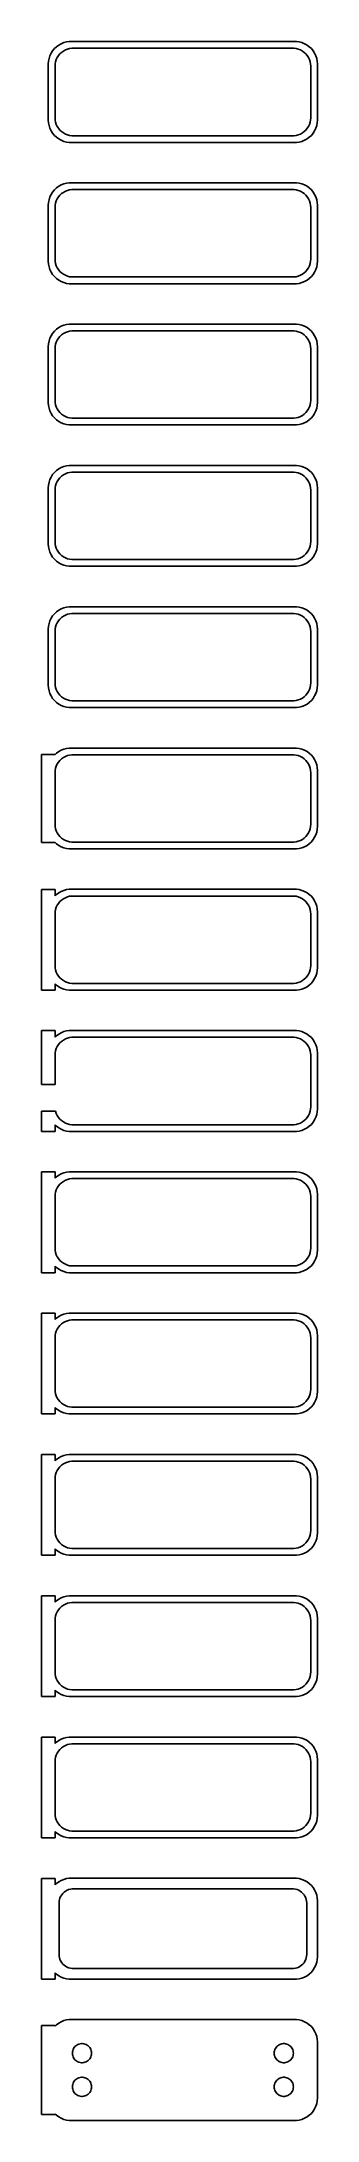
# Model space of a CAD drawing. Header units: metres. Extents: x -32 to 30, y 461 to 925.
import ezdxf

# ---------------------------------------------------------------- set-up
doc = ezdxf.new("R2010")
doc.units = ezdxf.units.M

msp = doc.modelspace()

# ---------------------------------------------------------------- linework, layer by layer
for p, q in [((-29.0451, 922.689), (-29.3815, 922.159)), ((-28.6448, 923.173), (-29.0451, 922.689)), ((-28.1871, 923.603), (-28.6448, 923.173)), ((-27.6791, 923.972), (-28.1871, 923.603)), ((-27.1289, 924.274), (-27.6791, 923.972)), ((-27.4159, 921.988), (-27.0497, 922.332)), ((-26.5451, 924.505), (-27.1289, 924.274)), ((-27.0497, 922.332), (-26.6433, 922.627)), ((-26.6433, 922.627), (-26.2031, 922.869)), ((-25.9369, 924.661), (-26.5451, 924.505)), ((-26.2031, 922.869), (-25.7361, 923.054)), ((-25.3139, 924.74), (-25.9369, 924.661)), ((-25.7361, 923.054), (-25.2495, 923.179)), ((25.3139, 924.74), (-25.3139, 924.74)), ((-25.2495, 923.179), (-24.7512, 923.242)), ((-24.7512, 923.242), (24.7512, 923.242)), ((24.7512, 923.242), (25.2495, 923.179)), ((25.2495, 923.179), (25.7361, 923.054)), ((25.9369, 924.661), (25.3139, 924.74)), ((25.7361, 923.054), (26.2031, 922.869)), ((26.5451, 924.505), (25.9369, 924.661)), ((26.2031, 922.869), (26.6433, 922.627)), ((27.1289, 924.274), (26.5451, 924.505)), ((26.6433, 922.627), (27.0497, 922.332)), ((27.0497, 922.332), (27.4159, 921.988)), ((27.6791, 923.972), (27.1289, 924.274)), ((28.1871, 923.603), (27.6791, 923.972)), ((28.6448, 923.173), (28.1871, 923.603)), ((29.0451, 922.689), (28.6448, 923.173)), ((29.3815, 922.159), (29.0451, 922.689)), ((-29.9606, 920.377), (-30, 919.75)), ((-30, 919.75), (-30, 907.25)), ((-29.8429, 920.993), (-29.9606, 920.377)), ((-29.6489, 921.591), (-29.8429, 920.993)), ((-29.3815, 922.159), (-29.6489, 921.591)), ((-28.5, 919.25), (-28.4684, 919.751)), ((-28.5, 907.75), (-28.5, 919.25)), ((-28.4684, 919.751), (-28.3743, 920.245)), ((-28.3743, 920.245), (-28.2191, 920.722)), ((-28.2191, 920.722), (-28.0052, 921.177)), ((-28.0052, 921.177), (-27.7361, 921.601)), ((-27.7361, 921.601), (-27.4159, 921.988)), ((27.4159, 921.988), (27.7361, 921.601)), ((27.7361, 921.601), (28.0052, 921.177)), ((28.0052, 921.177), (28.2191, 920.722)), ((28.2191, 920.722), (28.3743, 920.245)), ((28.3743, 920.245), (28.4684, 919.751)), ((28.4684, 919.751), (28.5, 919.25)), ((28.5, 919.25), (28.5, 907.75)), ((29.6489, 921.591), (29.3815, 922.159)), ((29.8429, 920.993), (29.6489, 921.591)), ((29.9606, 920.377), (29.8429, 920.993)), ((30, 919.75), (29.9606, 920.377)), ((30, 907.25), (30, 919.75)), ((-30, 907.25), (-29.9606, 906.623)), ((-29.9606, 906.623), (-29.8429, 906.007)), ((-29.8429, 906.007), (-29.6489, 905.409)), ((-29.6489, 905.409), (-29.3815, 904.841)), ((-29.3815, 904.841), (-29.0451, 904.311)), ((-29.0451, 904.311), (-28.6448, 903.827)), ((-28.6448, 903.827), (-28.1871, 903.397)), ((-28.4684, 907.249), (-28.5, 907.75)), ((-28.3743, 906.755), (-28.4684, 907.249)), ((-28.2191, 906.278), (-28.3743, 906.755)), ((-28.0052, 905.823), (-28.2191, 906.278)), ((-27.7361, 905.399), (-28.0052, 905.823)), ((-27.4159, 905.012), (-27.7361, 905.399)), ((-27.0497, 904.668), (-27.4159, 905.012)), ((-26.6433, 904.373), (-27.0497, 904.668)), ((-26.2031, 904.131), (-26.6433, 904.373)), ((-25.7361, 903.946), (-26.2031, 904.131)), ((-25.2495, 903.821), (-25.7361, 903.946)), ((-24.7512, 903.758), (-25.2495, 903.821)), ((25.2495, 903.821), (24.7512, 903.758)), ((25.7361, 903.946), (25.2495, 903.821)), ((26.2031, 904.131), (25.7361, 903.946)), ((26.6433, 904.373), (26.2031, 904.131)), ((27.0497, 904.668), (26.6433, 904.373)), ((27.4159, 905.012), (27.0497, 904.668)), ((27.7361, 905.399), (27.4159, 905.012)), ((28.0052, 905.823), (27.7361, 905.399)), ((28.2191, 906.278), (28.0052, 905.823)), ((28.1871, 903.397), (28.6448, 903.827)), ((28.3743, 906.755), (28.2191, 906.278)), ((28.4684, 907.249), (28.3743, 906.755)), ((28.5, 907.75), (28.4684, 907.249)), ((28.6448, 903.827), (29.0451, 904.311)), ((29.0451, 904.311), (29.3815, 904.841)), ((29.3815, 904.841), (29.6489, 905.409)), ((29.6489, 905.409), (29.8429, 906.007)), ((29.8429, 906.007), (29.9606, 906.623)), ((29.9606, 906.623), (30, 907.25)), ((-28.1871, 903.397), (-27.6791, 903.028)), ((-27.6791, 903.028), (-27.1289, 902.726)), ((-27.1289, 902.726), (-26.5451, 902.495)), ((-26.5451, 902.495), (-25.9369, 902.339)), ((-25.9369, 902.339), (-25.3139, 902.26)), ((-25.3139, 902.26), (25.3139, 902.26)), ((24.7512, 903.758), (-24.7512, 903.758)), ((25.3139, 902.26), (25.9369, 902.339)), ((25.9369, 902.339), (26.5451, 902.495)), ((26.5451, 902.495), (27.1289, 902.726)), ((27.1289, 902.726), (27.6791, 903.028)), ((27.6791, 903.028), (28.1871, 903.397)), ((-29.6489, 890.091), (-29.8429, 889.493)), ((-29.3815, 890.659), (-29.6489, 890.091)), ((-29.0451, 891.189), (-29.3815, 890.659)), ((-28.6448, 891.673), (-29.0451, 891.189)), ((-28.1871, 892.103), (-28.6448, 891.673)), ((-27.6791, 892.472), (-28.1871, 892.103)), ((-28.0052, 889.677), (-27.7361, 890.101)), ((-27.7361, 890.101), (-27.4159, 890.488)), ((-27.1289, 892.774), (-27.6791, 892.472)), ((-27.4159, 890.488), (-27.0497, 890.832)), ((-26.5451, 893.005), (-27.1289, 892.774)), ((-27.0497, 890.832), (-26.6433, 891.127)), ((-26.6433, 891.127), (-26.2031, 891.369)), ((-25.9369, 893.161), (-26.5451, 893.005)), ((-26.2031, 891.369), (-25.7361, 891.554)), ((-25.3139, 893.24), (-25.9369, 893.161)), ((-25.7361, 891.554), (-25.2495, 891.679)), ((25.3139, 893.24), (-25.3139, 893.24)), ((-25.2495, 891.679), (-24.7512, 891.742)), ((-24.7512, 891.742), (24.7512, 891.742)), ((24.7512, 891.742), (25.2495, 891.679)), ((25.2495, 891.679), (25.7361, 891.554)), ((25.9369, 893.161), (25.3139, 893.24)), ((25.7361, 891.554), (26.2031, 891.369)), ((26.5451, 893.005), (25.9369, 893.161)), ((26.2031, 891.369), (26.6433, 891.127)), ((27.1289, 892.774), (26.5451, 893.005)), ((26.6433, 891.127), (27.0497, 890.832)), ((27.0497, 890.832), (27.4159, 890.488)), ((27.6791, 892.472), (27.1289, 892.774)), ((27.4159, 890.488), (27.7361, 890.101)), ((28.1871, 892.103), (27.6791, 892.472)), ((27.7361, 890.101), (28.0052, 889.677)), ((28.6448, 891.673), (28.1871, 892.103)), ((29.0451, 891.189), (28.6448, 891.673)), ((29.3815, 890.659), (29.0451, 891.189)), ((29.6489, 890.091), (29.3815, 890.659)), ((29.8429, 889.493), (29.6489, 890.091)), ((-29.9606, 888.877), (-30, 888.25)), ((-30, 888.25), (-30, 875.75)), ((-29.8429, 889.493), (-29.9606, 888.877)), ((-28.5, 887.75), (-28.4684, 888.251)), ((-28.5, 876.25), (-28.5, 887.75)), ((-28.4684, 888.251), (-28.3743, 888.745)), ((-28.3743, 888.745), (-28.2191, 889.222)), ((-28.2191, 889.222), (-28.0052, 889.677)), ((28.0052, 889.677), (28.2191, 889.222)), ((28.2191, 889.222), (28.3743, 888.745)), ((28.3743, 888.745), (28.4684, 888.251)), ((28.4684, 888.251), (28.5, 887.75)), ((28.5, 887.75), (28.5, 876.25)), ((29.9606, 888.877), (29.8429, 889.493)), ((30, 888.25), (29.9606, 888.877)), ((30, 875.75), (30, 888.25)), ((-28.4684, 875.749), (-28.5, 876.25)), ((28.5, 876.25), (28.4684, 875.749)), ((-30, 875.75), (-29.9606, 875.123)), ((-29.9606, 875.123), (-29.8429, 874.507)), ((-29.8429, 874.507), (-29.6489, 873.909)), ((-29.6489, 873.909), (-29.3815, 873.341)), ((-29.3815, 873.341), (-29.0451, 872.811)), ((-29.0451, 872.811), (-28.6448, 872.327)), ((-28.6448, 872.327), (-28.1871, 871.897)), ((-28.3743, 875.255), (-28.4684, 875.749)), ((-28.2191, 874.778), (-28.3743, 875.255)), ((-28.0052, 874.323), (-28.2191, 874.778)), ((-28.1871, 871.897), (-27.6791, 871.528)), ((-27.7361, 873.899), (-28.0052, 874.323)), ((-27.4159, 873.512), (-27.7361, 873.899)), ((-27.6791, 871.528), (-27.1289, 871.226)), ((-27.0497, 873.168), (-27.4159, 873.512)), ((-26.6433, 872.873), (-27.0497, 873.168)), ((-26.2031, 872.631), (-26.6433, 872.873)), ((-25.7361, 872.446), (-26.2031, 872.631)), ((-25.2495, 872.321), (-25.7361, 872.446)), ((-24.7512, 872.258), (-25.2495, 872.321)), ((24.7512, 872.258), (-24.7512, 872.258)), ((25.2495, 872.321), (24.7512, 872.258)), ((25.7361, 872.446), (25.2495, 872.321)), ((26.2031, 872.631), (25.7361, 872.446)), ((26.6433, 872.873), (26.2031, 872.631)), ((27.0497, 873.168), (26.6433, 872.873)), ((27.4159, 873.512), (27.0497, 873.168)), ((27.1289, 871.226), (27.6791, 871.528)), ((27.7361, 873.899), (27.4159, 873.512)), ((27.6791, 871.528), (28.1871, 871.897)), ((28.0052, 874.323), (27.7361, 873.899)), ((28.2191, 874.778), (28.0052, 874.323)), ((28.1871, 871.897), (28.6448, 872.327)), ((28.3743, 875.255), (28.2191, 874.778)), ((28.4684, 875.749), (28.3743, 875.255)), ((28.6448, 872.327), (29.0451, 872.811)), ((29.0451, 872.811), (29.3815, 873.341)), ((29.3815, 873.341), (29.6489, 873.909)), ((29.6489, 873.909), (29.8429, 874.507)), ((29.8429, 874.507), (29.9606, 875.123)), ((29.9606, 875.123), (30, 875.75)), ((-27.1289, 871.226), (-26.5451, 870.995)), ((-26.5451, 870.995), (-25.9369, 870.839)), ((-25.9369, 870.839), (-25.3139, 870.76)), ((-25.3139, 870.76), (25.3139, 870.76)), ((25.3139, 870.76), (25.9369, 870.839)), ((25.9369, 870.839), (26.5451, 870.995)), ((26.5451, 870.995), (27.1289, 871.226)), ((-29.8429, 857.993), (-29.9606, 857.377)), ((-29.6489, 858.591), (-29.8429, 857.993)), ((-29.3815, 859.159), (-29.6489, 858.591)), ((-29.0451, 859.689), (-29.3815, 859.159)), ((-28.6448, 860.173), (-29.0451, 859.689)), ((-28.1871, 860.603), (-28.6448, 860.173)), ((-28.3743, 857.245), (-28.2191, 857.722)), ((-28.2191, 857.722), (-28.0052, 858.177)), ((-27.6791, 860.972), (-28.1871, 860.603)), ((-28.0052, 858.177), (-27.7361, 858.601)), ((-27.7361, 858.601), (-27.4159, 858.988)), ((-27.1289, 861.274), (-27.6791, 860.972)), ((-27.4159, 858.988), (-27.0497, 859.332)), ((-26.5451, 861.505), (-27.1289, 861.274)), ((-27.0497, 859.332), (-26.6433, 859.627)), ((-26.6433, 859.627), (-26.2031, 859.869)), ((-25.9369, 861.661), (-26.5451, 861.505)), ((-26.2031, 859.869), (-25.7361, 860.054)), ((-25.3139, 861.74), (-25.9369, 861.661)), ((-25.7361, 860.054), (-25.2495, 860.179)), ((25.3139, 861.74), (-25.3139, 861.74)), ((-25.2495, 860.179), (-24.7512, 860.242)), ((-24.7512, 860.242), (24.7512, 860.242)), ((24.7512, 860.242), (25.2495, 860.179)), ((25.2495, 860.179), (25.7361, 860.054)), ((25.9369, 861.661), (25.3139, 861.74)), ((25.7361, 860.054), (26.2031, 859.869)), ((26.5451, 861.505), (25.9369, 861.661)), ((26.2031, 859.869), (26.6433, 859.627)), ((27.1289, 861.274), (26.5451, 861.505)), ((26.6433, 859.627), (27.0497, 859.332)), ((27.0497, 859.332), (27.4159, 858.988)), ((27.6791, 860.972), (27.1289, 861.274)), ((27.4159, 858.988), (27.7361, 858.601)), ((28.1871, 860.603), (27.6791, 860.972)), ((27.7361, 858.601), (28.0052, 858.177)), ((28.0052, 858.177), (28.2191, 857.722)), ((28.6448, 860.173), (28.1871, 860.603)), ((28.2191, 857.722), (28.3743, 857.245)), ((29.0451, 859.689), (28.6448, 860.173)), ((29.3815, 859.159), (29.0451, 859.689)), ((29.6489, 858.591), (29.3815, 859.159)), ((29.8429, 857.993), (29.6489, 858.591)), ((29.9606, 857.377), (29.8429, 857.993)), ((-29.9606, 857.377), (-30, 856.75)), ((-30, 856.75), (-30, 844.25)), ((-28.5, 856.25), (-28.4684, 856.751)), ((-28.5, 844.75), (-28.5, 856.25)), ((-28.4684, 856.751), (-28.3743, 857.245)), ((28.3743, 857.245), (28.4684, 856.751)), ((28.4684, 856.751), (28.5, 856.25)), ((28.5, 856.25), (28.5, 844.75)), ((30, 856.75), (29.9606, 857.377)), ((30, 844.25), (30, 856.75)), ((-30, 844.25), (-29.9606, 843.623)), ((-29.9606, 843.623), (-29.8429, 843.007)), ((-28.4684, 844.249), (-28.5, 844.75)), ((-28.3743, 843.755), (-28.4684, 844.249)), ((-28.2191, 843.278), (-28.3743, 843.755)), ((28.3743, 843.755), (28.2191, 843.278)), ((28.4684, 844.249), (28.3743, 843.755)), ((28.5, 844.75), (28.4684, 844.249)), ((29.8429, 843.007), (29.9606, 843.623)), ((29.9606, 843.623), (30, 844.25)), ((-29.8429, 843.007), (-29.6489, 842.409)), ((-29.6489, 842.409), (-29.3815, 841.841)), ((-29.3815, 841.841), (-29.0451, 841.311)), ((-29.0451, 841.311), (-28.6448, 840.827)), ((-28.6448, 840.827), (-28.1871, 840.397)), ((-28.0052, 842.823), (-28.2191, 843.278)), ((-28.1871, 840.397), (-27.6791, 840.028)), ((-27.7361, 842.399), (-28.0052, 842.823)), ((-27.4159, 842.012), (-27.7361, 842.399)), ((-27.6791, 840.028), (-27.1289, 839.726)), ((-27.0497, 841.668), (-27.4159, 842.012)), ((-27.1289, 839.726), (-26.5451, 839.495)), ((-26.6433, 841.373), (-27.0497, 841.668)), ((-26.2031, 841.131), (-26.6433, 841.373)), ((-26.5451, 839.495), (-25.9369, 839.339)), ((-25.7361, 840.946), (-26.2031, 841.131)), ((-25.9369, 839.339), (-25.3139, 839.26)), ((-25.2495, 840.821), (-25.7361, 840.946)), ((-25.3139, 839.26), (25.3139, 839.26)), ((-24.7512, 840.758), (-25.2495, 840.821)), ((24.7512, 840.758), (-24.7512, 840.758)), ((25.2495, 840.821), (24.7512, 840.758)), ((25.7361, 840.946), (25.2495, 840.821)), ((25.3139, 839.26), (25.9369, 839.339)), ((26.2031, 841.131), (25.7361, 840.946)), ((25.9369, 839.339), (26.5451, 839.495)), ((26.6433, 841.373), (26.2031, 841.131)), ((26.5451, 839.495), (27.1289, 839.726)), ((27.0497, 841.668), (26.6433, 841.373)), ((27.4159, 842.012), (27.0497, 841.668)), ((27.1289, 839.726), (27.6791, 840.028)), ((27.7361, 842.399), (27.4159, 842.012)), ((27.6791, 840.028), (28.1871, 840.397)), ((28.0052, 842.823), (27.7361, 842.399)), ((28.2191, 843.278), (28.0052, 842.823)), ((28.1871, 840.397), (28.6448, 840.827)), ((28.6448, 840.827), (29.0451, 841.311)), ((29.0451, 841.311), (29.3815, 841.841)), ((29.3815, 841.841), (29.6489, 842.409)), ((29.6489, 842.409), (29.8429, 843.007)), ((-27.1289, 829.774), (-27.6791, 829.472)), ((-26.5451, 830.005), (-27.1289, 829.774)), ((-25.9369, 830.161), (-26.5451, 830.005)), ((-25.3139, 830.24), (-25.9369, 830.161)), ((25.3139, 830.24), (-25.3139, 830.24)), ((25.9369, 830.161), (25.3139, 830.24)), ((26.5451, 830.005), (25.9369, 830.161)), ((27.1289, 829.774), (26.5451, 830.005)), ((27.6791, 829.472), (27.1289, 829.774)), ((-29.9606, 825.877), (-30, 825.25)), ((-30, 825.25), (-30, 812.75)), ((-29.8429, 826.493), (-29.9606, 825.877)), ((-29.6489, 827.091), (-29.8429, 826.493)), ((-29.3815, 827.659), (-29.6489, 827.091)), ((-29.0451, 828.189), (-29.3815, 827.659)), ((-28.6448, 828.673), (-29.0451, 828.189)), ((-28.1871, 829.103), (-28.6448, 828.673)), ((-28.5, 824.75), (-28.4684, 825.251)), ((-28.4684, 825.251), (-28.3743, 825.745)), ((-28.3743, 825.745), (-28.2191, 826.222)), ((-28.2191, 826.222), (-28.0052, 826.677)), ((-27.6791, 829.472), (-28.1871, 829.103)), ((-28.0052, 826.677), (-27.7361, 827.101)), ((-27.7361, 827.101), (-27.4159, 827.488)), ((-27.4159, 827.488), (-27.0497, 827.832)), ((-27.0497, 827.832), (-26.6433, 828.127)), ((-26.6433, 828.127), (-26.2031, 828.369)), ((-26.2031, 828.369), (-25.7361, 828.554)), ((-25.7361, 828.554), (-25.2495, 828.679)), ((-25.2495, 828.679), (-24.7512, 828.742)), ((-24.7512, 828.742), (24.7512, 828.742)), ((24.7512, 828.742), (25.2495, 828.679)), ((25.2495, 828.679), (25.7361, 828.554)), ((25.7361, 828.554), (26.2031, 828.369)), ((26.2031, 828.369), (26.6433, 828.127)), ((26.6433, 828.127), (27.0497, 827.832)), ((27.0497, 827.832), (27.4159, 827.488)), ((27.4159, 827.488), (27.7361, 827.101)), ((28.1871, 829.103), (27.6791, 829.472)), ((27.7361, 827.101), (28.0052, 826.677)), ((28.0052, 826.677), (28.2191, 826.222)), ((28.6448, 828.673), (28.1871, 829.103)), ((28.2191, 826.222), (28.3743, 825.745)), ((28.3743, 825.745), (28.4684, 825.251)), ((28.4684, 825.251), (28.5, 824.75)), ((29.0451, 828.189), (28.6448, 828.673)), ((29.3815, 827.659), (29.0451, 828.189)), ((29.6489, 827.091), (29.3815, 827.659)), ((29.8429, 826.493), (29.6489, 827.091)), ((29.9606, 825.877), (29.8429, 826.493)), ((30, 825.25), (29.9606, 825.877)), ((30, 812.75), (30, 825.25)), ((-28.5, 813.25), (-28.5, 824.75)), ((28.5, 824.75), (28.5, 813.25)), ((-30, 812.75), (-29.9606, 812.123)), ((-29.9606, 812.123), (-29.8429, 811.507)), ((-29.8429, 811.507), (-29.6489, 810.909)), ((-28.4684, 812.749), (-28.5, 813.25)), ((-28.3743, 812.255), (-28.4684, 812.749)), ((-28.2191, 811.778), (-28.3743, 812.255)), ((-28.0052, 811.323), (-28.2191, 811.778)), ((-27.7361, 810.899), (-28.0052, 811.323)), ((28.0052, 811.323), (27.7361, 810.899)), ((28.2191, 811.778), (28.0052, 811.323)), ((28.3743, 812.255), (28.2191, 811.778)), ((28.4684, 812.749), (28.3743, 812.255)), ((28.5, 813.25), (28.4684, 812.749)), ((29.6489, 810.909), (29.8429, 811.507)), ((29.8429, 811.507), (29.9606, 812.123)), ((29.9606, 812.123), (30, 812.75)), ((-29.6489, 810.909), (-29.3815, 810.341)), ((-29.3815, 810.341), (-29.0451, 809.811)), ((-29.0451, 809.811), (-28.6448, 809.327)), ((-28.6448, 809.327), (-28.1871, 808.897)), ((-28.1871, 808.897), (-27.6791, 808.528)), ((-27.4159, 810.512), (-27.7361, 810.899)), ((-27.6791, 808.528), (-27.1289, 808.226)), ((-27.0497, 810.168), (-27.4159, 810.512)), ((-27.1289, 808.226), (-26.5451, 807.995)), ((-26.6433, 809.873), (-27.0497, 810.168)), ((-26.2031, 809.631), (-26.6433, 809.873)), ((-26.5451, 807.995), (-25.9369, 807.839)), ((-25.7361, 809.446), (-26.2031, 809.631)), ((-25.9369, 807.839), (-25.3139, 807.76)), ((-25.2495, 809.321), (-25.7361, 809.446)), ((-25.3139, 807.76), (25.3139, 807.76)), ((-24.7512, 809.258), (-25.2495, 809.321)), ((24.7512, 809.258), (-24.7512, 809.258)), ((25.2495, 809.321), (24.7512, 809.258)), ((25.7361, 809.446), (25.2495, 809.321)), ((25.3139, 807.76), (25.9369, 807.839)), ((26.2031, 809.631), (25.7361, 809.446)), ((25.9369, 807.839), (26.5451, 807.995)), ((26.6433, 809.873), (26.2031, 809.631)), ((26.5451, 807.995), (27.1289, 808.226)), ((27.0497, 810.168), (26.6433, 809.873)), ((27.4159, 810.512), (27.0497, 810.168)), ((27.1289, 808.226), (27.6791, 808.528)), ((27.7361, 810.899), (27.4159, 810.512)), ((27.6791, 808.528), (28.1871, 808.897)), ((28.1871, 808.897), (28.6448, 809.327)), ((28.6448, 809.327), (29.0451, 809.811)), ((29.0451, 809.811), (29.3815, 810.341)), ((29.3815, 810.341), (29.6489, 810.909)), ((-28.1871, 797.603), (-28.6448, 797.173)), ((-27.6791, 797.972), (-28.1871, 797.603)), ((-27.1289, 798.274), (-27.6791, 797.972)), ((-26.5451, 798.505), (-27.1289, 798.274)), ((-25.9369, 798.661), (-26.5451, 798.505)), ((-25.3139, 798.74), (-25.9369, 798.661)), ((25.3139, 798.74), (-25.3139, 798.74)), ((-25.2495, 797.179), (-24.7512, 797.242)), ((-24.7512, 797.242), (24.7512, 797.242)), ((24.7512, 797.242), (25.2495, 797.179)), ((25.9369, 798.661), (25.3139, 798.74)), ((26.5451, 798.505), (25.9369, 798.661)), ((27.1289, 798.274), (26.5451, 798.505)), ((27.6791, 797.972), (27.1289, 798.274)), ((28.1871, 797.603), (27.6791, 797.972)), ((28.6448, 797.173), (28.1871, 797.603)), ((-29.9606, 794.377), (-30, 793.75)), ((-30, 793.75), (-30, 781.25)), ((-29.8429, 794.993), (-29.9606, 794.377)), ((-29.6489, 795.591), (-29.8429, 794.993)), ((-29.3815, 796.159), (-29.6489, 795.591)), ((-29.0451, 796.689), (-29.3815, 796.159)), ((-28.6448, 797.173), (-29.0451, 796.689)), ((-28.5, 793.25), (-28.4684, 793.751)), ((-28.5, 781.75), (-28.5, 793.25)), ((-28.4684, 793.751), (-28.3743, 794.245)), ((-28.3743, 794.245), (-28.2191, 794.722)), ((-28.2191, 794.722), (-28.0052, 795.177)), ((-28.0052, 795.177), (-27.7361, 795.601)), ((-27.7361, 795.601), (-27.4159, 795.988)), ((-27.4159, 795.988), (-27.0497, 796.332)), ((-27.0497, 796.332), (-26.6433, 796.627)), ((-26.6433, 796.627), (-26.2031, 796.869)), ((-26.2031, 796.869), (-25.7361, 797.054)), ((-25.7361, 797.054), (-25.2495, 797.179)), ((25.2495, 797.179), (25.7361, 797.054)), ((25.7361, 797.054), (26.2031, 796.869)), ((26.2031, 796.869), (26.6433, 796.627)), ((26.6433, 796.627), (27.0497, 796.332)), ((27.0497, 796.332), (27.4159, 795.988)), ((27.4159, 795.988), (27.7361, 795.601)), ((27.7361, 795.601), (28.0052, 795.177)), ((28.0052, 795.177), (28.2191, 794.722)), ((28.2191, 794.722), (28.3743, 794.245)), ((28.3743, 794.245), (28.4684, 793.751)), ((28.4684, 793.751), (28.5, 793.25)), ((28.5, 793.25), (28.5, 781.75)), ((29.0451, 796.689), (28.6448, 797.173)), ((29.3815, 796.159), (29.0451, 796.689)), ((29.6489, 795.591), (29.3815, 796.159)), ((29.8429, 794.993), (29.6489, 795.591)), ((29.9606, 794.377), (29.8429, 794.993)), ((30, 793.75), (29.9606, 794.377)), ((30, 781.25), (30, 793.75)), ((-30, 781.25), (-29.9606, 780.623)), ((-29.9606, 780.623), (-29.8429, 780.007)), ((-29.8429, 780.007), (-29.6489, 779.409)), ((-29.6489, 779.409), (-29.3815, 778.841)), ((-29.3815, 778.841), (-29.0451, 778.311)), ((-28.4684, 781.249), (-28.5, 781.75)), ((-28.3743, 780.755), (-28.4684, 781.249)), ((-28.2191, 780.278), (-28.3743, 780.755)), ((-28.0052, 779.823), (-28.2191, 780.278)), ((-27.7361, 779.399), (-28.0052, 779.823)), ((-27.4159, 779.012), (-27.7361, 779.399)), ((-27.0497, 778.668), (-27.4159, 779.012)), ((-26.6433, 778.373), (-27.0497, 778.668)), ((27.0497, 778.668), (26.6433, 778.373)), ((27.4159, 779.012), (27.0497, 778.668)), ((27.7361, 779.399), (27.4159, 779.012)), ((28.0052, 779.823), (27.7361, 779.399)), ((28.2191, 780.278), (28.0052, 779.823)), ((28.3743, 780.755), (28.2191, 780.278)), ((28.4684, 781.249), (28.3743, 780.755)), ((28.5, 781.75), (28.4684, 781.249)), ((29.0451, 778.311), (29.3815, 778.841)), ((29.3815, 778.841), (29.6489, 779.409)), ((29.6489, 779.409), (29.8429, 780.007)), ((29.8429, 780.007), (29.9606, 780.623)), ((29.9606, 780.623), (30, 781.25)), ((-29.0451, 778.311), (-28.6448, 777.827)), ((-28.6448, 777.827), (-28.1871, 777.397)), ((-28.1871, 777.397), (-27.6791, 777.028)), ((-27.6791, 777.028), (-27.1289, 776.726)), ((-27.1289, 776.726), (-26.5451, 776.495)), ((-26.2031, 778.131), (-26.6433, 778.373)), ((-26.5451, 776.495), (-25.9369, 776.339)), ((-25.7361, 777.946), (-26.2031, 778.131)), ((-25.9369, 776.339), (-25.3139, 776.26)), ((-25.2495, 777.821), (-25.7361, 777.946)), ((-25.3139, 776.26), (25.3139, 776.26)), ((-24.7512, 777.758), (-25.2495, 777.821)), ((24.7512, 777.758), (-24.7512, 777.758)), ((25.2495, 777.821), (24.7512, 777.758)), ((25.7361, 777.946), (25.2495, 777.821)), ((25.3139, 776.26), (25.9369, 776.339)), ((26.2031, 778.131), (25.7361, 777.946)), ((25.9369, 776.339), (26.5451, 776.495)), ((26.6433, 778.373), (26.2031, 778.131)), ((26.5451, 776.495), (27.1289, 776.726)), ((27.1289, 776.726), (27.6791, 777.028)), ((27.6791, 777.028), (28.1871, 777.397)), ((28.1871, 777.397), (28.6448, 777.827)), ((28.6448, 777.827), (29.0451, 778.311)), ((-28.5, 765.809), (-31.5, 765.809)), ((-31.5, 765.809), (-31.5, 746.191)), ((-28.1871, 766.103), (-28.5, 765.809)), ((-27.6791, 766.472), (-28.1871, 766.103)), ((-27.1289, 766.774), (-27.6791, 766.472)), ((-27.4159, 764.488), (-27.0497, 764.832)), ((-26.5451, 767.005), (-27.1289, 766.774)), ((-27.0497, 764.832), (-26.6433, 765.127)), ((-26.6433, 765.127), (-26.2031, 765.369)), ((-25.9369, 767.161), (-26.5451, 767.005)), ((-26.2031, 765.369), (-25.7361, 765.554)), ((-25.3139, 767.24), (-25.9369, 767.161)), ((-25.7361, 765.554), (-25.2495, 765.679)), ((25.3139, 767.24), (-25.3139, 767.24)), ((-25.2495, 765.679), (-24.7512, 765.742)), ((-24.7512, 765.742), (24.7512, 765.742)), ((24.7512, 765.742), (25.2495, 765.679)), ((25.2495, 765.679), (25.7361, 765.554)), ((25.9369, 767.161), (25.3139, 767.24)), ((25.7361, 765.554), (26.2031, 765.369)), ((26.5451, 767.005), (25.9369, 767.161)), ((26.2031, 765.369), (26.6433, 765.127)), ((27.1289, 766.774), (26.5451, 767.005)), ((26.6433, 765.127), (27.0497, 764.832)), ((27.0497, 764.832), (27.4159, 764.488)), ((27.6791, 766.472), (27.1289, 766.774)), ((28.1871, 766.103), (27.6791, 766.472)), ((28.6448, 765.673), (28.1871, 766.103)), ((29.0451, 765.189), (28.6448, 765.673)), ((29.3815, 764.659), (29.0451, 765.189)), ((-28.5, 761.75), (-28.4684, 762.251)), ((-28.5, 750.25), (-28.5, 761.75)), ((-28.4684, 762.251), (-28.3743, 762.745)), ((-28.3743, 762.745), (-28.2191, 763.222)), ((-28.2191, 763.222), (-28.0052, 763.677)), ((-28.0052, 763.677), (-27.7361, 764.101)), ((-27.7361, 764.101), (-27.4159, 764.488)), ((27.4159, 764.488), (27.7361, 764.101)), ((27.7361, 764.101), (28.0052, 763.677)), ((28.0052, 763.677), (28.2191, 763.222)), ((28.2191, 763.222), (28.3743, 762.745)), ((28.3743, 762.745), (28.4684, 762.251)), ((28.4684, 762.251), (28.5, 761.75)), ((28.5, 761.75), (28.5, 750.25)), ((29.6489, 764.091), (29.3815, 764.659)), ((29.8429, 763.493), (29.6489, 764.091)), ((29.9606, 762.877), (29.8429, 763.493)), ((30, 762.25), (29.9606, 762.877)), ((30, 749.75), (30, 762.25)), ((-28.4684, 749.749), (-28.5, 750.25)), ((-28.3743, 749.255), (-28.4684, 749.749)), ((-28.2191, 748.778), (-28.3743, 749.255)), ((-28.0052, 748.323), (-28.2191, 748.778)), ((-27.7361, 747.899), (-28.0052, 748.323)), ((-27.4159, 747.512), (-27.7361, 747.899)), ((-27.0497, 747.168), (-27.4159, 747.512)), ((-26.6433, 746.873), (-27.0497, 747.168)), ((-26.2031, 746.631), (-26.6433, 746.873)), ((-25.7361, 746.446), (-26.2031, 746.631)), ((-25.2495, 746.321), (-25.7361, 746.446)), ((-24.7512, 746.258), (-25.2495, 746.321)), ((24.7512, 746.258), (-24.7512, 746.258)), ((25.2495, 746.321), (24.7512, 746.258)), ((25.7361, 746.446), (25.2495, 746.321)), ((26.2031, 746.631), (25.7361, 746.446)), ((26.6433, 746.873), (26.2031, 746.631)), ((27.0497, 747.168), (26.6433, 746.873)), ((27.4159, 747.512), (27.0497, 747.168)), ((27.7361, 747.899), (27.4159, 747.512)), ((28.0052, 748.323), (27.7361, 747.899)), ((28.2191, 748.778), (28.0052, 748.323)), ((28.1871, 745.897), (28.6448, 746.327)), ((28.3743, 749.255), (28.2191, 748.778)), ((28.4684, 749.749), (28.3743, 749.255)), ((28.5, 750.25), (28.4684, 749.749)), ((28.6448, 746.327), (29.0451, 746.811)), ((29.0451, 746.811), (29.3815, 747.341)), ((29.3815, 747.341), (29.6489, 747.909)), ((29.6489, 747.909), (29.8429, 748.507)), ((29.8429, 748.507), (29.9606, 749.123)), ((29.9606, 749.123), (30, 749.75)), ((-31.5, 746.191), (-28.5, 746.191)), ((-28.5, 746.191), (-28.1871, 745.897)), ((-28.1871, 745.897), (-27.6791, 745.528)), ((-27.6791, 745.528), (-27.1289, 745.226)), ((-27.1289, 745.226), (-26.5451, 744.995)), ((-26.5451, 744.995), (-25.9369, 744.839)), ((-25.9369, 744.839), (-25.3139, 744.76)), ((-25.3139, 744.76), (25.3139, 744.76)), ((25.3139, 744.76), (25.9369, 744.839)), ((25.9369, 744.839), (26.5451, 744.995)), ((26.5451, 744.995), (27.1289, 745.226)), ((27.1289, 745.226), (27.6791, 745.528)), ((27.6791, 745.528), (28.1871, 745.897)), ((-28.5, 735.717), (-31.5, 735.717)), ((-31.5, 735.717), (-31.5, 713.283)), ((-28.5, 734.309), (-28.5, 735.717)), ((-28.1871, 734.603), (-28.5, 734.309)), ((-27.6791, 734.972), (-28.1871, 734.603)), ((-28.0052, 732.177), (-27.7361, 732.601)), ((-27.7361, 732.601), (-27.4159, 732.988)), ((-27.1289, 735.274), (-27.6791, 734.972)), ((-27.4159, 732.988), (-27.0497, 733.332)), ((-26.5451, 735.505), (-27.1289, 735.274)), ((-27.0497, 733.332), (-26.6433, 733.627)), ((-26.6433, 733.627), (-26.2031, 733.869)), ((-25.9369, 735.661), (-26.5451, 735.505)), ((-26.2031, 733.869), (-25.7361, 734.054)), ((-25.3139, 735.74), (-25.9369, 735.661)), ((-25.7361, 734.054), (-25.2495, 734.179)), ((25.3139, 735.74), (-25.3139, 735.74)), ((-25.2495, 734.179), (-24.7512, 734.242)), ((-24.7512, 734.242), (24.7512, 734.242)), ((24.7512, 734.242), (25.2495, 734.179)), ((25.2495, 734.179), (25.7361, 734.054)), ((25.9369, 735.661), (25.3139, 735.74)), ((25.7361, 734.054), (26.2031, 733.869)), ((26.5451, 735.505), (25.9369, 735.661)), ((26.2031, 733.869), (26.6433, 733.627)), ((27.1289, 735.274), (26.5451, 735.505)), ((26.6433, 733.627), (27.0497, 733.332)), ((27.0497, 733.332), (27.4159, 732.988)), ((27.6791, 734.972), (27.1289, 735.274)), ((27.4159, 732.988), (27.7361, 732.601)), ((28.1871, 734.603), (27.6791, 734.972)), ((27.7361, 732.601), (28.0052, 732.177)), ((28.6448, 734.173), (28.1871, 734.603)), ((29.0451, 733.689), (28.6448, 734.173)), ((29.3815, 733.159), (29.0451, 733.689)), ((29.6489, 732.591), (29.3815, 733.159)), ((29.8429, 731.993), (29.6489, 732.591)), ((-28.5, 730.25), (-28.4684, 730.751)), ((-28.5, 718.75), (-28.5, 730.25)), ((-28.4684, 730.751), (-28.3743, 731.245)), ((-28.3743, 731.245), (-28.2191, 731.722)), ((-28.2191, 731.722), (-28.0052, 732.177)), ((28.0052, 732.177), (28.2191, 731.722)), ((28.2191, 731.722), (28.3743, 731.245)), ((28.3743, 731.245), (28.4684, 730.751)), ((28.4684, 730.751), (28.5, 730.25)), ((28.5, 730.25), (28.5, 718.75)), ((29.9606, 731.377), (29.8429, 731.993)), ((30, 730.75), (29.9606, 731.377)), ((30, 718.25), (30, 730.75)), ((-28.4684, 718.249), (-28.5, 718.75)), ((28.5, 718.75), (28.4684, 718.249)), ((-28.5, 713.283), (-28.5, 714.691)), ((-28.5, 714.691), (-28.1871, 714.397)), ((-28.3743, 717.755), (-28.4684, 718.249)), ((-28.2191, 717.278), (-28.3743, 717.755)), ((-28.0052, 716.823), (-28.2191, 717.278)), ((-28.1871, 714.397), (-27.6791, 714.028)), ((-27.7361, 716.399), (-28.0052, 716.823)), ((-27.4159, 716.012), (-27.7361, 716.399)), ((-27.6791, 714.028), (-27.1289, 713.726)), ((-27.0497, 715.668), (-27.4159, 716.012)), ((-26.6433, 715.373), (-27.0497, 715.668)), ((-26.2031, 715.131), (-26.6433, 715.373)), ((-25.7361, 714.946), (-26.2031, 715.131)), ((-25.2495, 714.821), (-25.7361, 714.946)), ((-24.7512, 714.758), (-25.2495, 714.821)), ((24.7512, 714.758), (-24.7512, 714.758)), ((25.2495, 714.821), (24.7512, 714.758)), ((25.7361, 714.946), (25.2495, 714.821)), ((26.2031, 715.131), (25.7361, 714.946)), ((26.6433, 715.373), (26.2031, 715.131)), ((27.0497, 715.668), (26.6433, 715.373)), ((27.4159, 716.012), (27.0497, 715.668)), ((27.1289, 713.726), (27.6791, 714.028)), ((27.7361, 716.399), (27.4159, 716.012)), ((27.6791, 714.028), (28.1871, 714.397)), ((28.0052, 716.823), (27.7361, 716.399)), ((28.2191, 717.278), (28.0052, 716.823)), ((28.1871, 714.397), (28.6448, 714.827)), ((28.3743, 717.755), (28.2191, 717.278)), ((28.4684, 718.249), (28.3743, 717.755)), ((28.6448, 714.827), (29.0451, 715.311)), ((29.0451, 715.311), (29.3815, 715.841)), ((29.3815, 715.841), (29.6489, 716.409)), ((29.6489, 716.409), (29.8429, 717.007)), ((29.8429, 717.007), (29.9606, 717.623)), ((29.9606, 717.623), (30, 718.25)), ((-31.5, 713.283), (-28.5, 713.283)), ((-27.1289, 713.726), (-26.5451, 713.495)), ((-26.5451, 713.495), (-25.9369, 713.339)), ((-25.9369, 713.339), (-25.3139, 713.26)), ((-25.3139, 713.26), (25.3139, 713.26)), ((25.3139, 713.26), (25.9369, 713.339)), ((25.9369, 713.339), (26.5451, 713.495)), ((26.5451, 713.495), (27.1289, 713.726)), ((-28.5, 704.24), (-31.5, 704.24)), ((-31.5, 704.24), (-31.5, 692.244)), ((-28.5, 702.809), (-28.5, 704.24)), ((-28.1871, 703.103), (-28.5, 702.809)), ((-28.3743, 699.745), (-28.2191, 700.222)), ((-28.2191, 700.222), (-28.0052, 700.677)), ((-27.6791, 703.472), (-28.1871, 703.103)), ((-28.0052, 700.677), (-27.7361, 701.101)), ((-27.7361, 701.101), (-27.4159, 701.488)), ((-27.1289, 703.774), (-27.6791, 703.472)), ((-27.4159, 701.488), (-27.0497, 701.832)), ((-26.5451, 704.005), (-27.1289, 703.774)), ((-27.0497, 701.832), (-26.6433, 702.127)), ((-26.6433, 702.127), (-26.2031, 702.369)), ((-25.9369, 704.161), (-26.5451, 704.005)), ((-26.2031, 702.369), (-25.7361, 702.554)), ((-25.3139, 704.24), (-25.9369, 704.161)), ((-25.7361, 702.554), (-25.2495, 702.679)), ((25.3139, 704.24), (-25.3139, 704.24)), ((-25.2495, 702.679), (-24.7512, 702.742)), ((-24.7512, 702.742), (24.7512, 702.742)), ((24.7512, 702.742), (25.2495, 702.679)), ((25.2495, 702.679), (25.7361, 702.554)), ((25.9369, 704.161), (25.3139, 704.24)), ((25.7361, 702.554), (26.2031, 702.369)), ((26.5451, 704.005), (25.9369, 704.161)), ((26.2031, 702.369), (26.6433, 702.127)), ((27.1289, 703.774), (26.5451, 704.005)), ((26.6433, 702.127), (27.0497, 701.832)), ((27.0497, 701.832), (27.4159, 701.488)), ((27.6791, 703.472), (27.1289, 703.774)), ((27.4159, 701.488), (27.7361, 701.101)), ((28.1871, 703.103), (27.6791, 703.472)), ((27.7361, 701.101), (28.0052, 700.677)), ((28.0052, 700.677), (28.2191, 700.222)), ((28.6448, 702.673), (28.1871, 703.103)), ((28.2191, 700.222), (28.3743, 699.745)), ((29.0451, 702.189), (28.6448, 702.673)), ((29.3815, 701.659), (29.0451, 702.189)), ((29.6489, 701.091), (29.3815, 701.659)), ((29.8429, 700.493), (29.6489, 701.091)), ((29.9606, 699.877), (29.8429, 700.493)), ((30, 699.25), (29.9606, 699.877)), ((-28.5, 698.75), (-28.4684, 699.251)), ((-28.5, 692.244), (-28.5, 698.75)), ((-28.4684, 699.251), (-28.3743, 699.745)), ((28.3743, 699.745), (28.4684, 699.251)), ((28.4684, 699.251), (28.5, 698.75)), ((28.5, 698.75), (28.5, 687.25)), ((30, 686.75), (30, 699.25)), ((-31.5, 692.244), (-28.5, 692.244)), ((-28.3745, 686.256), (-31.5, 686.256)), ((-31.5, 686.256), (-31.5, 681.76)), ((-28.3743, 686.255), (-28.3745, 686.256)), ((-28.2191, 685.778), (-28.3743, 686.255)), ((28.3743, 686.255), (28.2191, 685.778)), ((28.4684, 686.749), (28.3743, 686.255)), ((28.5, 687.25), (28.4684, 686.749)), ((29.8429, 685.507), (29.9606, 686.123)), ((29.9606, 686.123), (30, 686.75)), ((-31.5, 681.76), (-28.5, 681.76)), ((-28.5, 683.191), (-28.1871, 682.897)), ((-28.5, 681.76), (-28.5, 683.191)), ((-28.0052, 685.323), (-28.2191, 685.778)), ((-28.1871, 682.897), (-27.6791, 682.528)), ((-27.7361, 684.899), (-28.0052, 685.323)), ((-27.4159, 684.512), (-27.7361, 684.899)), ((-27.6791, 682.528), (-27.1289, 682.226)), ((-27.0497, 684.168), (-27.4159, 684.512)), ((-27.1289, 682.226), (-26.5451, 681.995)), ((-26.6433, 683.873), (-27.0497, 684.168)), ((-26.2031, 683.631), (-26.6433, 683.873)), ((-26.5451, 681.995), (-25.9369, 681.839)), ((-25.7361, 683.446), (-26.2031, 683.631)), ((-25.9369, 681.839), (-25.3139, 681.76)), ((-25.2495, 683.321), (-25.7361, 683.446)), ((-25.3139, 681.76), (25.3139, 681.76)), ((-24.7512, 683.258), (-25.2495, 683.321)), ((24.7512, 683.258), (-24.7512, 683.258)), ((25.2495, 683.321), (24.7512, 683.258)), ((25.7361, 683.446), (25.2495, 683.321)), ((25.3139, 681.76), (25.9369, 681.839)), ((26.2031, 683.631), (25.7361, 683.446)), ((25.9369, 681.839), (26.5451, 681.995)), ((26.6433, 683.873), (26.2031, 683.631)), ((26.5451, 681.995), (27.1289, 682.226)), ((27.0497, 684.168), (26.6433, 683.873)), ((27.4159, 684.512), (27.0497, 684.168)), ((27.1289, 682.226), (27.6791, 682.528)), ((27.7361, 684.899), (27.4159, 684.512)), ((27.6791, 682.528), (28.1871, 682.897)), ((28.0052, 685.323), (27.7361, 684.899)), ((28.2191, 685.778), (28.0052, 685.323)), ((28.1871, 682.897), (28.6448, 683.327)), ((28.6448, 683.327), (29.0451, 683.811)), ((29.0451, 683.811), (29.3815, 684.341)), ((29.3815, 684.341), (29.6489, 684.909)), ((29.6489, 684.909), (29.8429, 685.507)), ((-28.5, 672.74), (-31.5, 672.74)), ((-31.5, 672.74), (-31.5, 650.26)), ((-28.5, 671.309), (-28.5, 672.74)), ((-27.1289, 672.274), (-27.6791, 671.972)), ((-26.5451, 672.505), (-27.1289, 672.274)), ((-25.9369, 672.661), (-26.5451, 672.505)), ((-25.3139, 672.74), (-25.9369, 672.661)), ((25.3139, 672.74), (-25.3139, 672.74)), ((25.9369, 672.661), (25.3139, 672.74)), ((26.5451, 672.505), (25.9369, 672.661)), ((27.1289, 672.274), (26.5451, 672.505)), ((27.6791, 671.972), (27.1289, 672.274)), ((-28.1871, 671.603), (-28.5, 671.309)), ((-28.5, 667.25), (-28.4684, 667.751)), ((-28.4684, 667.751), (-28.3743, 668.245)), ((-28.3743, 668.245), (-28.2191, 668.722)), ((-28.2191, 668.722), (-28.0052, 669.177)), ((-27.6791, 671.972), (-28.1871, 671.603)), ((-28.0052, 669.177), (-27.7361, 669.601)), ((-27.7361, 669.601), (-27.4159, 669.988)), ((-27.4159, 669.988), (-27.0497, 670.332)), ((-27.0497, 670.332), (-26.6433, 670.627)), ((-26.6433, 670.627), (-26.2031, 670.869)), ((-26.2031, 670.869), (-25.7361, 671.054)), ((-25.7361, 671.054), (-25.2495, 671.179)), ((-25.2495, 671.179), (-24.7512, 671.242)), ((-24.7512, 671.242), (24.7512, 671.242)), ((24.7512, 671.242), (25.2495, 671.179)), ((25.2495, 671.179), (25.7361, 671.054)), ((25.7361, 671.054), (26.2031, 670.869)), ((26.2031, 670.869), (26.6433, 670.627)), ((26.6433, 670.627), (27.0497, 670.332)), ((27.0497, 670.332), (27.4159, 669.988)), ((27.4159, 669.988), (27.7361, 669.601)), ((28.1871, 671.603), (27.6791, 671.972)), ((27.7361, 669.601), (28.0052, 669.177)), ((28.0052, 669.177), (28.2191, 668.722)), ((28.6448, 671.173), (28.1871, 671.603)), ((28.2191, 668.722), (28.3743, 668.245)), ((28.3743, 668.245), (28.4684, 667.751)), ((28.4684, 667.751), (28.5, 667.25)), ((29.0451, 670.689), (28.6448, 671.173)), ((29.3815, 670.159), (29.0451, 670.689)), ((29.6489, 669.591), (29.3815, 670.159)), ((29.8429, 668.993), (29.6489, 669.591)), ((29.9606, 668.377), (29.8429, 668.993)), ((30, 667.75), (29.9606, 668.377)), ((30, 655.25), (30, 667.75)), ((-28.5, 655.75), (-28.5, 667.25)), ((28.5, 667.25), (28.5, 655.75)), ((-28.4684, 655.249), (-28.5, 655.75)), ((-28.3743, 654.755), (-28.4684, 655.249)), ((-28.2191, 654.278), (-28.3743, 654.755)), ((-28.0052, 653.823), (-28.2191, 654.278)), ((-27.7361, 653.399), (-28.0052, 653.823)), ((28.0052, 653.823), (27.7361, 653.399)), ((28.2191, 654.278), (28.0052, 653.823)), ((28.3743, 654.755), (28.2191, 654.278)), ((28.4684, 655.249), (28.3743, 654.755)), ((28.5, 655.75), (28.4684, 655.249)), ((29.6489, 653.409), (29.8429, 654.007)), ((29.8429, 654.007), (29.9606, 654.623)), ((29.9606, 654.623), (30, 655.25)), ((-31.5, 650.26), (-28.5, 650.26)), ((-28.5, 651.691), (-28.1871, 651.397)), ((-28.5, 650.26), (-28.5, 651.691)), ((-28.1871, 651.397), (-27.6791, 651.028)), ((-27.4159, 653.012), (-27.7361, 653.399)), ((-27.6791, 651.028), (-27.1289, 650.726)), ((-27.0497, 652.668), (-27.4159, 653.012)), ((-27.1289, 650.726), (-26.5451, 650.495)), ((-26.6433, 652.373), (-27.0497, 652.668)), ((-26.2031, 652.131), (-26.6433, 652.373)), ((-26.5451, 650.495), (-25.9369, 650.339)), ((-25.7361, 651.946), (-26.2031, 652.131)), ((-25.9369, 650.339), (-25.3139, 650.26)), ((-25.2495, 651.821), (-25.7361, 651.946)), ((-25.3139, 650.26), (25.3139, 650.26)), ((-24.7512, 651.758), (-25.2495, 651.821)), ((24.7512, 651.758), (-24.7512, 651.758)), ((25.2495, 651.821), (24.7512, 651.758)), ((25.7361, 651.946), (25.2495, 651.821)), ((25.3139, 650.26), (25.9369, 650.339)), ((26.2031, 652.131), (25.7361, 651.946)), ((25.9369, 650.339), (26.5451, 650.495)), ((26.6433, 652.373), (26.2031, 652.131)), ((26.5451, 650.495), (27.1289, 650.726)), ((27.0497, 652.668), (26.6433, 652.373)), ((27.4159, 653.012), (27.0497, 652.668)), ((27.1289, 650.726), (27.6791, 651.028)), ((27.7361, 653.399), (27.4159, 653.012)), ((27.6791, 651.028), (28.1871, 651.397)), ((28.1871, 651.397), (28.6448, 651.827)), ((28.6448, 651.827), (29.0451, 652.311)), ((29.0451, 652.311), (29.3815, 652.841)), ((29.3815, 652.841), (29.6489, 653.409)), ((-28.5, 641.24), (-31.5, 641.24)), ((-31.5, 641.24), (-31.5, 618.76)), ((-28.5, 639.809), (-28.5, 641.24)), ((-28.1871, 640.103), (-28.5, 639.809)), ((-27.6791, 640.472), (-28.1871, 640.103)), ((-27.1289, 640.774), (-27.6791, 640.472)), ((-26.5451, 641.005), (-27.1289, 640.774)), ((-25.9369, 641.161), (-26.5451, 641.005)), ((-25.3139, 641.24), (-25.9369, 641.161)), ((-25.7361, 639.554), (-25.2495, 639.679)), ((25.3139, 641.24), (-25.3139, 641.24)), ((-25.2495, 639.679), (-24.7512, 639.742)), ((-24.7512, 639.742), (24.7512, 639.742)), ((24.7512, 639.742), (25.2495, 639.679)), ((25.2495, 639.679), (25.7361, 639.554)), ((25.9369, 641.161), (25.3139, 641.24)), ((26.5451, 641.005), (25.9369, 641.161)), ((27.1289, 640.774), (26.5451, 641.005)), ((27.6791, 640.472), (27.1289, 640.774)), ((28.1871, 640.103), (27.6791, 640.472)), ((28.6448, 639.673), (28.1871, 640.103)), ((29.0451, 639.189), (28.6448, 639.673)), ((-28.5, 635.75), (-28.4684, 636.251)), ((-28.5, 624.25), (-28.5, 635.75)), ((-28.4684, 636.251), (-28.3743, 636.745)), ((-28.3743, 636.745), (-28.2191, 637.222)), ((-28.2191, 637.222), (-28.0052, 637.677)), ((-28.0052, 637.677), (-27.7361, 638.101)), ((-27.7361, 638.101), (-27.4159, 638.488)), ((-27.4159, 638.488), (-27.0497, 638.832)), ((-27.0497, 638.832), (-26.6433, 639.127)), ((-26.6433, 639.127), (-26.2031, 639.369)), ((-26.2031, 639.369), (-25.7361, 639.554)), ((25.7361, 639.554), (26.2031, 639.369)), ((26.2031, 639.369), (26.6433, 639.127)), ((26.6433, 639.127), (27.0497, 638.832)), ((27.0497, 638.832), (27.4159, 638.488)), ((27.4159, 638.488), (27.7361, 638.101)), ((27.7361, 638.101), (28.0052, 637.677)), ((28.0052, 637.677), (28.2191, 637.222)), ((28.2191, 637.222), (28.3743, 636.745)), ((28.3743, 636.745), (28.4684, 636.251)), ((28.4684, 636.251), (28.5, 635.75)), ((28.5, 635.75), (28.5, 624.25)), ((29.3815, 638.659), (29.0451, 639.189)), ((29.6489, 638.091), (29.3815, 638.659)), ((29.8429, 637.493), (29.6489, 638.091)), ((29.9606, 636.877), (29.8429, 637.493)), ((30, 636.25), (29.9606, 636.877)), ((30, 623.75), (30, 636.25)), ((-28.4684, 623.749), (-28.5, 624.25)), ((-28.3743, 623.255), (-28.4684, 623.749)), ((-28.2191, 622.778), (-28.3743, 623.255)), ((-28.0052, 622.323), (-28.2191, 622.778)), ((-27.7361, 621.899), (-28.0052, 622.323)), ((-27.4159, 621.512), (-27.7361, 621.899)), ((-27.0497, 621.168), (-27.4159, 621.512)), ((-26.6433, 620.873), (-27.0497, 621.168)), ((27.0497, 621.168), (26.6433, 620.873)), ((27.4159, 621.512), (27.0497, 621.168)), ((27.7361, 621.899), (27.4159, 621.512)), ((28.0052, 622.323), (27.7361, 621.899)), ((28.2191, 622.778), (28.0052, 622.323)), ((28.3743, 623.255), (28.2191, 622.778)), ((28.4684, 623.749), (28.3743, 623.255)), ((28.5, 624.25), (28.4684, 623.749)), ((29.0451, 620.811), (29.3815, 621.341)), ((29.3815, 621.341), (29.6489, 621.909)), ((29.6489, 621.909), (29.8429, 622.507)), ((29.8429, 622.507), (29.9606, 623.123)), ((29.9606, 623.123), (30, 623.75)), ((-31.5, 618.76), (-28.5, 618.76)), ((-28.5, 620.191), (-28.1871, 619.897)), ((-28.5, 618.76), (-28.5, 620.191)), ((-28.1871, 619.897), (-27.6791, 619.528)), ((-27.6791, 619.528), (-27.1289, 619.226)), ((-27.1289, 619.226), (-26.5451, 618.995)), ((-26.2031, 620.631), (-26.6433, 620.873)), ((-26.5451, 618.995), (-25.9369, 618.839)), ((-25.7361, 620.446), (-26.2031, 620.631)), ((-25.9369, 618.839), (-25.3139, 618.76)), ((-25.2495, 620.321), (-25.7361, 620.446)), ((-25.3139, 618.76), (25.3139, 618.76)), ((-24.7512, 620.258), (-25.2495, 620.321)), ((24.7512, 620.258), (-24.7512, 620.258)), ((25.2495, 620.321), (24.7512, 620.258)), ((25.7361, 620.446), (25.2495, 620.321)), ((25.3139, 618.76), (25.9369, 618.839)), ((26.2031, 620.631), (25.7361, 620.446)), ((25.9369, 618.839), (26.5451, 618.995)), ((26.6433, 620.873), (26.2031, 620.631)), ((26.5451, 618.995), (27.1289, 619.226)), ((27.1289, 619.226), (27.6791, 619.528)), ((27.6791, 619.528), (28.1871, 619.897)), ((28.1871, 619.897), (28.6448, 620.327)), ((28.6448, 620.327), (29.0451, 620.811)), ((-28.5, 609.74), (-31.5, 609.74)), ((-31.5, 609.74), (-31.5, 587.26)), ((-28.5, 608.309), (-28.5, 609.74)), ((-28.1871, 608.603), (-28.5, 608.309)), ((-27.6791, 608.972), (-28.1871, 608.603)), ((-27.1289, 609.274), (-27.6791, 608.972)), ((-27.4159, 606.988), (-27.0497, 607.332)), ((-26.5451, 609.505), (-27.1289, 609.274)), ((-27.0497, 607.332), (-26.6433, 607.627)), ((-26.6433, 607.627), (-26.2031, 607.869)), ((-25.9369, 609.661), (-26.5451, 609.505)), ((-26.2031, 607.869), (-25.7361, 608.054)), ((-25.3139, 609.74), (-25.9369, 609.661)), ((-25.7361, 608.054), (-25.2495, 608.179)), ((25.3139, 609.74), (-25.3139, 609.74)), ((-25.2495, 608.179), (-24.7512, 608.242)), ((-24.7512, 608.242), (24.7512, 608.242)), ((24.7512, 608.242), (25.2495, 608.179)), ((25.2495, 608.179), (25.7361, 608.054)), ((25.9369, 609.661), (25.3139, 609.74)), ((25.7361, 608.054), (26.2031, 607.869)), ((26.5451, 609.505), (25.9369, 609.661)), ((26.2031, 607.869), (26.6433, 607.627)), ((27.1289, 609.274), (26.5451, 609.505)), ((26.6433, 607.627), (27.0497, 607.332)), ((27.0497, 607.332), (27.4159, 606.988)), ((27.6791, 608.972), (27.1289, 609.274)), ((28.1871, 608.603), (27.6791, 608.972)), ((28.6448, 608.173), (28.1871, 608.603)), ((29.0451, 607.689), (28.6448, 608.173)), ((29.3815, 607.159), (29.0451, 607.689)), ((29.6489, 606.591), (29.3815, 607.159)), ((-28.5, 604.25), (-28.4684, 604.751)), ((-28.5, 592.75), (-28.5, 604.25)), ((-28.4684, 604.751), (-28.3743, 605.245)), ((-28.3743, 605.245), (-28.2191, 605.722)), ((-28.2191, 605.722), (-28.0052, 606.177)), ((-28.0052, 606.177), (-27.7361, 606.601)), ((-27.7361, 606.601), (-27.4159, 606.988)), ((27.4159, 606.988), (27.7361, 606.601)), ((27.7361, 606.601), (28.0052, 606.177)), ((28.0052, 606.177), (28.2191, 605.722)), ((28.2191, 605.722), (28.3743, 605.245)), ((28.3743, 605.245), (28.4684, 604.751)), ((28.4684, 604.751), (28.5, 604.25)), ((28.5, 604.25), (28.5, 592.75)), ((29.8429, 605.993), (29.6489, 606.591)), ((29.9606, 605.377), (29.8429, 605.993)), ((30, 604.75), (29.9606, 605.377)), ((30, 592.25), (30, 604.75)), ((-28.4684, 592.249), (-28.5, 592.75)), ((-28.5, 588.691), (-28.1871, 588.397)), ((-28.5, 587.26), (-28.5, 588.691)), ((-28.3743, 591.755), (-28.4684, 592.249)), ((-28.2191, 591.278), (-28.3743, 591.755)), ((-28.0052, 590.823), (-28.2191, 591.278)), ((-27.7361, 590.399), (-28.0052, 590.823)), ((-27.4159, 590.012), (-27.7361, 590.399)), ((-27.0497, 589.668), (-27.4159, 590.012)), ((-26.6433, 589.373), (-27.0497, 589.668)), ((-26.2031, 589.131), (-26.6433, 589.373)), ((-25.7361, 588.946), (-26.2031, 589.131)), ((-25.2495, 588.821), (-25.7361, 588.946)), ((-24.7512, 588.758), (-25.2495, 588.821)), ((24.7512, 588.758), (-24.7512, 588.758)), ((25.2495, 588.821), (24.7512, 588.758)), ((25.7361, 588.946), (25.2495, 588.821)), ((26.2031, 589.131), (25.7361, 588.946)), ((26.6433, 589.373), (26.2031, 589.131)), ((27.0497, 589.668), (26.6433, 589.373)), ((27.4159, 590.012), (27.0497, 589.668)), ((27.7361, 590.399), (27.4159, 590.012)), ((28.0052, 590.823), (27.7361, 590.399)), ((28.2191, 591.278), (28.0052, 590.823)), ((28.1871, 588.397), (28.6448, 588.827)), ((28.3743, 591.755), (28.2191, 591.278)), ((28.4684, 592.249), (28.3743, 591.755)), ((28.5, 592.75), (28.4684, 592.249)), ((28.6448, 588.827), (29.0451, 589.311)), ((29.0451, 589.311), (29.3815, 589.841)), ((29.3815, 589.841), (29.6489, 590.409)), ((29.6489, 590.409), (29.8429, 591.007)), ((29.8429, 591.007), (29.9606, 591.623)), ((29.9606, 591.623), (30, 592.25)), ((-31.5, 587.26), (-28.5, 587.26)), ((-28.1871, 588.397), (-27.6791, 588.028)), ((-27.6791, 588.028), (-27.1289, 587.726)), ((-27.1289, 587.726), (-26.5451, 587.495)), ((-26.5451, 587.495), (-25.9369, 587.339)), ((-25.9369, 587.339), (-25.3139, 587.26)), ((-25.3139, 587.26), (25.3139, 587.26)), ((25.3139, 587.26), (25.9369, 587.339)), ((25.9369, 587.339), (26.5451, 587.495)), ((26.5451, 587.495), (27.1289, 587.726)), ((27.1289, 587.726), (27.6791, 588.028)), ((27.6791, 588.028), (28.1871, 588.397)), ((-28.5, 578.24), (-31.5, 578.24)), ((-31.5, 578.24), (-31.5, 555.76)), ((-28.5, 576.809), (-28.5, 578.24)), ((-28.1871, 577.103), (-28.5, 576.809)), ((-27.6791, 577.472), (-28.1871, 577.103)), ((-28.0052, 574.677), (-27.7361, 575.101)), ((-27.7361, 575.101), (-27.4159, 575.488)), ((-27.1289, 577.774), (-27.6791, 577.472)), ((-27.4159, 575.488), (-27.0497, 575.832)), ((-26.5451, 578.005), (-27.1289, 577.774)), ((-27.0497, 575.832), (-26.6433, 576.127)), ((-26.6433, 576.127), (-26.2031, 576.369)), ((-25.9369, 578.161), (-26.5451, 578.005)), ((-26.2031, 576.369), (-25.7361, 576.554)), ((-25.3139, 578.24), (-25.9369, 578.161)), ((-25.7361, 576.554), (-25.2495, 576.679)), ((25.3139, 578.24), (-25.3139, 578.24)), ((-25.2495, 576.679), (-24.7512, 576.742)), ((-24.7512, 576.742), (24.7512, 576.742)), ((24.7512, 576.742), (25.2495, 576.679)), ((25.2495, 576.679), (25.7361, 576.554)), ((25.9369, 578.161), (25.3139, 578.24)), ((25.7361, 576.554), (26.2031, 576.369)), ((26.5451, 578.005), (25.9369, 578.161)), ((26.2031, 576.369), (26.6433, 576.127)), ((27.1289, 577.774), (26.5451, 578.005)), ((26.6433, 576.127), (27.0497, 575.832)), ((27.0497, 575.832), (27.4159, 575.488)), ((27.6791, 577.472), (27.1289, 577.774)), ((27.4159, 575.488), (27.7361, 575.101)), ((28.1871, 577.103), (27.6791, 577.472)), ((27.7361, 575.101), (28.0052, 574.677)), ((28.6448, 576.673), (28.1871, 577.103)), ((29.0451, 576.189), (28.6448, 576.673)), ((29.3815, 575.659), (29.0451, 576.189)), ((29.6489, 575.091), (29.3815, 575.659)), ((29.8429, 574.493), (29.6489, 575.091)), ((-28.5, 572.75), (-28.4684, 573.251)), ((-28.5, 561.25), (-28.5, 572.75)), ((-28.4684, 573.251), (-28.3743, 573.745)), ((-28.3743, 573.745), (-28.2191, 574.222)), ((-28.2191, 574.222), (-28.0052, 574.677)), ((28.0052, 574.677), (28.2191, 574.222)), ((28.2191, 574.222), (28.3743, 573.745)), ((28.3743, 573.745), (28.4684, 573.251)), ((28.4684, 573.251), (28.5, 572.75)), ((28.5, 572.75), (28.5, 561.25)), ((29.9606, 573.877), (29.8429, 574.493)), ((30, 573.25), (29.9606, 573.877)), ((30, 560.75), (30, 573.25)), ((-28.4684, 560.749), (-28.5, 561.25)), ((28.5, 561.25), (28.4684, 560.749)), ((-28.5, 557.191), (-28.1871, 556.897)), ((-28.5, 555.76), (-28.5, 557.191)), ((-28.3743, 560.255), (-28.4684, 560.749)), ((-28.2191, 559.778), (-28.3743, 560.255)), ((-28.0052, 559.323), (-28.2191, 559.778)), ((-28.1871, 556.897), (-27.6791, 556.528)), ((-27.7361, 558.899), (-28.0052, 559.323)), ((-27.4159, 558.512), (-27.7361, 558.899)), ((-27.6791, 556.528), (-27.1289, 556.226)), ((-27.0497, 558.168), (-27.4159, 558.512)), ((-27.1289, 556.226), (-26.5451, 555.995)), ((-26.6433, 557.873), (-27.0497, 558.168)), ((-26.2031, 557.631), (-26.6433, 557.873)), ((-25.7361, 557.446), (-26.2031, 557.631)), ((-25.2495, 557.321), (-25.7361, 557.446)), ((-24.7512, 557.258), (-25.2495, 557.321)), ((24.7512, 557.258), (-24.7512, 557.258)), ((25.2495, 557.321), (24.7512, 557.258)), ((25.7361, 557.446), (25.2495, 557.321)), ((26.2031, 557.631), (25.7361, 557.446)), ((26.6433, 557.873), (26.2031, 557.631)), ((26.5451, 555.995), (27.1289, 556.226)), ((27.0497, 558.168), (26.6433, 557.873)), ((27.4159, 558.512), (27.0497, 558.168)), ((27.1289, 556.226), (27.6791, 556.528)), ((27.7361, 558.899), (27.4159, 558.512)), ((27.6791, 556.528), (28.1871, 556.897)), ((28.0052, 559.323), (27.7361, 558.899)), ((28.2191, 559.778), (28.0052, 559.323)), ((28.1871, 556.897), (28.6448, 557.327)), ((28.3743, 560.255), (28.2191, 559.778)), ((28.4684, 560.749), (28.3743, 560.255)), ((28.6448, 557.327), (29.0451, 557.811)), ((29.0451, 557.811), (29.3815, 558.341)), ((29.3815, 558.341), (29.6489, 558.909)), ((29.6489, 558.909), (29.8429, 559.507)), ((29.8429, 559.507), (29.9606, 560.123)), ((29.9606, 560.123), (30, 560.75)), ((-31.5, 555.76), (-28.5, 555.76)), ((-26.5451, 555.995), (-25.9369, 555.839)), ((-25.9369, 555.839), (-25.3139, 555.76)), ((-25.3139, 555.76), (25.3139, 555.76)), ((25.3139, 555.76), (25.9369, 555.839)), ((25.9369, 555.839), (26.5451, 555.995)), ((-28.5, 546.74), (-31.5, 546.74)), ((-31.5, 546.74), (-31.5, 524.26)), ((-28.5, 545.309), (-28.5, 546.74)), ((-28.1871, 545.603), (-28.5, 545.309)), ((-28.3743, 542.245), (-28.2191, 542.722)), ((-28.2191, 542.722), (-28.0052, 543.177)), ((-27.6791, 545.972), (-28.1871, 545.603)), ((-28.0052, 543.177), (-27.7361, 543.601)), ((-27.7361, 543.601), (-27.4159, 543.988)), ((-27.1289, 546.274), (-27.6791, 545.972)), ((-27.4159, 543.988), (-27.0497, 544.332)), ((-26.5451, 546.505), (-27.1289, 546.274)), ((-27.0497, 544.332), (-26.6433, 544.627)), ((-26.6433, 544.627), (-26.2031, 544.869)), ((-25.9369, 546.661), (-26.5451, 546.505)), ((-26.2031, 544.869), (-25.7361, 545.054)), ((-25.3139, 546.74), (-25.9369, 546.661)), ((-25.7361, 545.054), (-25.2495, 545.179)), ((25.3139, 546.74), (-25.3139, 546.74)), ((-25.2495, 545.179), (-24.7512, 545.242)), ((-24.7512, 545.242), (24.7512, 545.242)), ((24.7512, 545.242), (25.2495, 545.179)), ((25.2495, 545.179), (25.7361, 545.054)), ((25.9369, 546.661), (25.3139, 546.74)), ((25.7361, 545.054), (26.2031, 544.869)), ((26.5451, 546.505), (25.9369, 546.661)), ((26.2031, 544.869), (26.6433, 544.627)), ((27.1289, 546.274), (26.5451, 546.505)), ((26.6433, 544.627), (27.0497, 544.332)), ((27.0497, 544.332), (27.4159, 543.988)), ((27.6791, 545.972), (27.1289, 546.274)), ((27.4159, 543.988), (27.7361, 543.601)), ((28.1871, 545.603), (27.6791, 545.972)), ((27.7361, 543.601), (28.0052, 543.177)), ((28.0052, 543.177), (28.2191, 542.722)), ((28.6448, 545.173), (28.1871, 545.603)), ((28.2191, 542.722), (28.3743, 542.245)), ((29.0451, 544.689), (28.6448, 545.173)), ((29.3815, 544.159), (29.0451, 544.689)), ((29.6489, 543.591), (29.3815, 544.159)), ((29.8429, 542.993), (29.6489, 543.591)), ((29.9606, 542.377), (29.8429, 542.993)), ((30, 541.75), (29.9606, 542.377)), ((-28.5, 541.25), (-28.4684, 541.751)), ((-28.5, 529.75), (-28.5, 541.25)), ((-28.4684, 541.751), (-28.3743, 542.245)), ((28.3743, 542.245), (28.4684, 541.751)), ((28.4684, 541.751), (28.5, 541.25)), ((28.5, 541.25), (28.5, 529.75)), ((30, 529.25), (30, 541.75)), ((-28.4684, 529.249), (-28.5, 529.75)), ((-28.3743, 528.755), (-28.4684, 529.249)), ((-28.2191, 528.278), (-28.3743, 528.755)), ((28.3743, 528.755), (28.2191, 528.278)), ((28.4684, 529.249), (28.3743, 528.755)), ((28.5, 529.75), (28.4684, 529.249)), ((29.8429, 528.007), (29.9606, 528.623)), ((29.9606, 528.623), (30, 529.25)), ((-31.5, 524.26), (-28.5, 524.26)), ((-28.5, 525.691), (-28.1871, 525.397)), ((-28.5, 524.26), (-28.5, 525.691)), ((-28.0052, 527.823), (-28.2191, 528.278)), ((-28.1871, 525.397), (-27.6791, 525.028)), ((-27.7361, 527.399), (-28.0052, 527.823)), ((-27.4159, 527.012), (-27.7361, 527.399)), ((-27.6791, 525.028), (-27.1289, 524.726)), ((-27.0497, 526.668), (-27.4159, 527.012)), ((-27.1289, 524.726), (-26.5451, 524.495)), ((-26.6433, 526.373), (-27.0497, 526.668)), ((-26.2031, 526.131), (-26.6433, 526.373)), ((-26.5451, 524.495), (-25.9369, 524.339)), ((-25.7361, 525.946), (-26.2031, 526.131)), ((-25.9369, 524.339), (-25.3139, 524.26)), ((-25.2495, 525.821), (-25.7361, 525.946)), ((-25.3139, 524.26), (25.3139, 524.26)), ((-24.7512, 525.758), (-25.2495, 525.821)), ((24.7512, 525.758), (-24.7512, 525.758)), ((25.2495, 525.821), (24.7512, 525.758)), ((25.7361, 525.946), (25.2495, 525.821)), ((25.3139, 524.26), (25.9369, 524.339)), ((26.2031, 526.131), (25.7361, 525.946)), ((25.9369, 524.339), (26.5451, 524.495)), ((26.6433, 526.373), (26.2031, 526.131)), ((26.5451, 524.495), (27.1289, 524.726)), ((27.0497, 526.668), (26.6433, 526.373)), ((27.4159, 527.012), (27.0497, 526.668)), ((27.1289, 524.726), (27.6791, 525.028)), ((27.7361, 527.399), (27.4159, 527.012)), ((27.6791, 525.028), (28.1871, 525.397)), ((28.0052, 527.823), (27.7361, 527.399)), ((28.2191, 528.278), (28.0052, 527.823)), ((28.1871, 525.397), (28.6448, 525.827)), ((28.6448, 525.827), (29.0451, 526.311)), ((29.0451, 526.311), (29.3815, 526.841)), ((29.3815, 526.841), (29.6489, 527.409)), ((29.6489, 527.409), (29.8429, 528.007)), ((-28.5, 515.229), (-31.5, 515.229)), ((-31.5, 515.229), (-31.5, 492.771)), ((-28.5, 513.809), (-28.5, 515.229)), ((-27.6791, 514.472), (-28.1871, 514.103)), ((-27.1289, 514.774), (-27.6791, 514.472)), ((-26.5451, 515.005), (-27.1289, 514.774)), ((-25.9369, 515.161), (-26.5451, 515.005)), ((-25.3139, 515.24), (-25.9369, 515.161)), ((25.3139, 515.24), (-25.3139, 515.24)), ((25.9369, 515.161), (25.3139, 515.24)), ((26.5451, 515.005), (25.9369, 515.161)), ((27.1289, 514.774), (26.5451, 515.005)), ((27.6791, 514.472), (27.1289, 514.774)), ((28.1871, 514.103), (27.6791, 514.472)), ((-28.1871, 514.103), (-28.5, 513.809)), ((-27.6129, 509.75), (-27.5884, 510.14)), ((-27.5884, 510.14), (-27.5151, 510.524)), ((-27.5151, 510.524), (-27.3943, 510.896)), ((-27.3943, 510.896), (-27.2279, 511.25)), ((-27.2279, 511.25), (-27.0184, 511.58)), ((-27.0184, 511.58), (-26.7692, 511.881)), ((-26.7692, 511.881), (-26.4842, 512.149)), ((-26.4842, 512.149), (-26.168, 512.378)), ((-26.168, 512.378), (-25.8254, 512.567)), ((-25.8254, 512.567), (-25.4619, 512.711)), ((-25.4619, 512.711), (-25.0833, 512.808)), ((-25.0833, 512.808), (-24.6954, 512.857)), ((-24.6954, 512.857), (24.6954, 512.857)), ((24.6954, 512.857), (25.0833, 512.808)), ((25.0833, 512.808), (25.4619, 512.711)), ((25.4619, 512.711), (25.8254, 512.567)), ((25.8254, 512.567), (26.168, 512.378)), ((26.168, 512.378), (26.4842, 512.149)), ((26.4842, 512.149), (26.7692, 511.881)), ((26.7692, 511.881), (27.0184, 511.58)), ((27.0184, 511.58), (27.2279, 511.25)), ((27.2279, 511.25), (27.3943, 510.896)), ((27.3943, 510.896), (27.5151, 510.524)), ((27.5151, 510.524), (27.5884, 510.14)), ((27.5884, 510.14), (27.6129, 509.75)), ((28.6448, 513.673), (28.1871, 514.103)), ((29.0451, 513.189), (28.6448, 513.673)), ((29.3815, 512.659), (29.0451, 513.189)), ((29.6489, 512.091), (29.3815, 512.659)), ((29.8429, 511.493), (29.6489, 512.091)), ((29.9606, 510.877), (29.8429, 511.493)), ((30, 510.25), (29.9606, 510.877)), ((30, 497.75), (30, 510.25)), ((-27.6129, 498.25), (-27.6129, 509.75)), ((27.6129, 509.75), (27.6129, 498.25)), ((-27.5884, 497.86), (-27.6129, 498.25)), ((-27.5151, 497.476), (-27.5884, 497.86)), ((-27.3943, 497.104), (-27.5151, 497.476)), ((-27.2279, 496.75), (-27.3943, 497.104)), ((-27.0184, 496.42), (-27.2279, 496.75)), ((-26.7692, 496.119), (-27.0184, 496.42)), ((-26.4842, 495.851), (-26.7692, 496.119)), ((26.7692, 496.119), (26.4842, 495.851)), ((27.0184, 496.42), (26.7692, 496.119)), ((27.2279, 496.75), (27.0184, 496.42)), ((27.3943, 497.104), (27.2279, 496.75)), ((27.5151, 497.476), (27.3943, 497.104)), ((27.5884, 497.86), (27.5151, 497.476)), ((27.6129, 498.25), (27.5884, 497.86)), ((29.6489, 495.909), (29.8429, 496.507)), ((29.8429, 496.507), (29.9606, 497.123)), ((29.9606, 497.123), (30, 497.75)), ((-31.5, 492.771), (-28.5, 492.771)), ((-28.5, 492.771), (-28.5, 494.191)), ((-28.5, 494.191), (-28.1871, 493.897)), ((-28.1871, 493.897), (-27.6791, 493.528)), ((-27.6791, 493.528), (-27.1289, 493.226)), ((-27.1289, 493.226), (-26.5451, 492.995)), ((-26.5451, 492.995), (-25.9369, 492.839)), ((-26.168, 495.622), (-26.4842, 495.851)), ((-25.8254, 495.433), (-26.168, 495.622)), ((-25.9369, 492.839), (-25.3139, 492.76)), ((-25.4619, 495.289), (-25.8254, 495.433)), ((-25.0833, 495.192), (-25.4619, 495.289)), ((-25.3139, 492.76), (25.3139, 492.76)), ((-24.6954, 495.143), (-25.0833, 495.192)), ((24.6954, 495.143), (-24.6954, 495.143)), ((25.0833, 495.192), (24.6954, 495.143)), ((25.4619, 495.289), (25.0833, 495.192)), ((25.3139, 492.76), (25.9369, 492.839)), ((25.8254, 495.433), (25.4619, 495.289)), ((26.168, 495.622), (25.8254, 495.433)), ((25.9369, 492.839), (26.5451, 492.995)), ((26.4842, 495.851), (26.168, 495.622)), ((26.5451, 492.995), (27.1289, 493.226)), ((27.1289, 493.226), (27.6791, 493.528)), ((27.6791, 493.528), (28.1871, 493.897)), ((28.1871, 493.897), (28.6448, 494.327)), ((28.6448, 494.327), (29.0451, 494.811)), ((29.0451, 494.811), (29.3815, 495.341)), ((29.3815, 495.341), (29.6489, 495.909)), ((-28.5, 482.403), (-31.5, 482.403)), ((-31.5, 482.403), (-31.5, 462.597)), ((-28.1871, 482.603), (-28.5, 482.309)), ((-28.5, 482.309), (-28.5, 482.403)), ((-27.6791, 482.972), (-28.1871, 482.603)), ((-27.1289, 483.274), (-27.6791, 482.972)), ((-26.5451, 483.505), (-27.1289, 483.274)), ((-25.9369, 483.661), (-26.5451, 483.505)), ((-25.3139, 483.74), (-25.9369, 483.661)), ((25.3139, 483.74), (-25.3139, 483.74)), ((25.9369, 483.661), (25.3139, 483.74)), ((26.5451, 483.505), (25.9369, 483.661)), ((27.1289, 483.274), (26.5451, 483.505)), ((27.6791, 482.972), (27.1289, 483.274)), ((28.1871, 482.603), (27.6791, 482.972)), ((28.6448, 482.173), (28.1871, 482.603)), ((29.0451, 481.689), (28.6448, 482.173)), ((-24.3712, 477.279), (-24.2275, 477.505)), ((-24.2275, 477.505), (-24.0565, 477.712)), ((-24.0565, 477.712), (-23.8611, 477.895)), ((-23.8611, 477.895), (-23.6441, 478.053)), ((-23.6441, 478.053), (-23.4091, 478.182)), ((-23.4091, 478.182), (-23.1598, 478.281)), ((-23.1598, 478.281), (-22.9001, 478.347)), ((-22.9001, 478.347), (-22.6341, 478.381)), ((-22.6341, 478.381), (-22.3659, 478.381)), ((-22.3659, 478.381), (-22.0999, 478.347)), ((-22.0999, 478.347), (-21.8401, 478.281)), ((-21.8401, 478.281), (-21.5908, 478.182)), ((-21.5908, 478.182), (-21.3559, 478.053)), ((-21.3559, 478.053), (-21.1389, 477.895)), ((-21.1389, 477.895), (-20.9434, 477.712)), ((-20.9434, 477.712), (-20.7725, 477.505)), ((-20.7725, 477.505), (-20.6288, 477.279)), ((20.6288, 477.279), (20.7725, 477.505)), ((20.7725, 477.505), (20.9434, 477.712)), ((20.9434, 477.712), (21.1389, 477.895)), ((21.1389, 477.895), (21.3559, 478.053)), ((21.3559, 478.053), (21.5908, 478.182)), ((21.5908, 478.182), (21.8401, 478.281)), ((21.8401, 478.281), (22.0999, 478.347)), ((22.0999, 478.347), (22.3659, 478.381)), ((22.3659, 478.381), (22.6341, 478.381)), ((22.6341, 478.381), (22.9001, 478.347)), ((22.9001, 478.347), (23.1598, 478.281)), ((23.1598, 478.281), (23.4091, 478.182)), ((23.4091, 478.182), (23.6441, 478.053)), ((23.6441, 478.053), (23.8611, 477.895)), ((23.8611, 477.895), (24.0565, 477.712)), ((24.0565, 477.712), (24.2275, 477.505)), ((24.2275, 477.505), (24.3712, 477.279)), ((29.3815, 481.159), (29.0451, 481.689)), ((29.6489, 480.591), (29.3815, 481.159)), ((29.8429, 479.993), (29.6489, 480.591)), ((29.9606, 479.377), (29.8429, 479.993)), ((30, 478.75), (29.9606, 479.377)), ((30, 466.25), (30, 478.75)), ((-24.6353, 476.25), (-24.6185, 476.518)), ((-24.6185, 475.982), (-24.6353, 476.25)), ((-24.6185, 476.518), (-24.5682, 476.781)), ((-24.5682, 475.719), (-24.6185, 475.982)), ((-24.5682, 476.781), (-24.4853, 477.036)), ((-24.4853, 475.464), (-24.5682, 475.719)), ((-24.4853, 477.036), (-24.3712, 477.279)), ((-24.3712, 475.221), (-24.4853, 475.464)), ((-24.2275, 474.995), (-24.3712, 475.221)), ((-24.0565, 474.788), (-24.2275, 474.995)), ((-23.8611, 474.605), (-24.0565, 474.788)), ((-23.6441, 474.447), (-23.8611, 474.605)), ((-23.4091, 474.318), (-23.6441, 474.447)), ((-23.1598, 474.219), (-23.4091, 474.318)), ((-22.9001, 474.153), (-23.1598, 474.219)), ((-22.6341, 474.119), (-22.9001, 474.153)), ((-22.3659, 474.119), (-22.6341, 474.119)), ((-22.0999, 474.153), (-22.3659, 474.119)), ((-21.8401, 474.219), (-22.0999, 474.153)), ((-21.5908, 474.318), (-21.8401, 474.219)), ((-21.3559, 474.447), (-21.5908, 474.318)), ((-21.1389, 474.605), (-21.3559, 474.447)), ((-20.9434, 474.788), (-21.1389, 474.605)), ((-20.7725, 474.995), (-20.9434, 474.788)), ((-20.6288, 475.221), (-20.7725, 474.995)), ((-20.6288, 477.279), (-20.5146, 477.036)), ((-20.5146, 475.464), (-20.6288, 475.221)), ((-20.5146, 477.036), (-20.4318, 476.781)), ((-20.4318, 475.719), (-20.5146, 475.464)), ((-20.4318, 476.781), (-20.3815, 476.518)), ((-20.3815, 475.982), (-20.4318, 475.719)), ((-20.3815, 476.518), (-20.3647, 476.25)), ((-20.3647, 476.25), (-20.3815, 475.982)), ((20.3647, 476.25), (20.3815, 476.518)), ((20.3815, 475.982), (20.3647, 476.25)), ((20.3815, 476.518), (20.4318, 476.781)), ((20.4318, 475.719), (20.3815, 475.982)), ((20.4318, 476.781), (20.5146, 477.036)), ((20.5146, 475.464), (20.4318, 475.719)), ((20.5146, 477.036), (20.6288, 477.279)), ((20.6288, 475.221), (20.5146, 475.464)), ((20.7725, 474.995), (20.6288, 475.221)), ((20.9434, 474.788), (20.7725, 474.995)), ((21.1389, 474.605), (20.9434, 474.788)), ((21.3559, 474.447), (21.1389, 474.605)), ((21.5908, 474.318), (21.3559, 474.447)), ((21.8401, 474.219), (21.5908, 474.318)), ((22.0999, 474.153), (21.8401, 474.219)), ((22.3659, 474.119), (22.0999, 474.153)), ((22.6341, 474.119), (22.3659, 474.119)), ((22.9001, 474.153), (22.6341, 474.119)), ((23.1598, 474.219), (22.9001, 474.153)), ((23.4091, 474.318), (23.1598, 474.219)), ((23.6441, 474.447), (23.4091, 474.318)), ((23.8611, 474.605), (23.6441, 474.447)), ((24.0565, 474.788), (23.8611, 474.605)), ((24.2275, 474.995), (24.0565, 474.788)), ((24.3712, 475.221), (24.2275, 474.995)), ((24.3712, 477.279), (24.4853, 477.036)), ((24.4853, 475.464), (24.3712, 475.221)), ((24.4853, 477.036), (24.5682, 476.781)), ((24.5682, 475.719), (24.4853, 475.464)), ((24.5682, 476.781), (24.6185, 476.518)), ((24.6185, 475.982), (24.5682, 475.719)), ((24.6185, 476.518), (24.6353, 476.25)), ((24.6353, 476.25), (24.6185, 475.982)), ((-24.6353, 468.75), (-24.6185, 469.018)), ((-24.6185, 468.482), (-24.6353, 468.75)), ((-24.6185, 469.018), (-24.5682, 469.281)), ((-24.5682, 468.219), (-24.6185, 468.482)), ((-24.5682, 469.281), (-24.4853, 469.536)), ((-24.4853, 467.964), (-24.5682, 468.219)), ((-24.4853, 469.536), (-24.3712, 469.779)), ((-24.3712, 469.779), (-24.2275, 470.005)), ((-24.2275, 470.005), (-24.0565, 470.212)), ((-24.0565, 470.212), (-23.8611, 470.395)), ((-23.8611, 470.395), (-23.6441, 470.553)), ((-23.6441, 470.553), (-23.4091, 470.682)), ((-23.4091, 470.682), (-23.1598, 470.781)), ((-23.1598, 470.781), (-22.9001, 470.847)), ((-22.9001, 470.847), (-22.6341, 470.881)), ((-22.6341, 470.881), (-22.3659, 470.881)), ((-22.3659, 470.881), (-22.0999, 470.847)), ((-22.0999, 470.847), (-21.8401, 470.781)), ((-21.8401, 470.781), (-21.5908, 470.682)), ((-21.5908, 470.682), (-21.3559, 470.553)), ((-21.3559, 470.553), (-21.1389, 470.395)), ((-21.1389, 470.395), (-20.9434, 470.212)), ((-20.9434, 470.212), (-20.7725, 470.005)), ((-20.7725, 470.005), (-20.6288, 469.779)), ((-20.6288, 469.779), (-20.5146, 469.536)), ((-20.5146, 469.536), (-20.4318, 469.281)), ((-20.4318, 468.219), (-20.5146, 467.964)), ((-20.4318, 469.281), (-20.3815, 469.018)), ((-20.3815, 468.482), (-20.4318, 468.219)), ((-20.3815, 469.018), (-20.3647, 468.75)), ((-20.3647, 468.75), (-20.3815, 468.482)), ((20.3647, 468.75), (20.3815, 469.018)), ((20.3815, 468.482), (20.3647, 468.75)), ((20.3815, 469.018), (20.4318, 469.281)), ((20.4318, 468.219), (20.3815, 468.482)), ((20.4318, 469.281), (20.5146, 469.536)), ((20.5146, 467.964), (20.4318, 468.219)), ((20.5146, 469.536), (20.6288, 469.779)), ((20.6288, 469.779), (20.7725, 470.005)), ((20.7725, 470.005), (20.9434, 470.212)), ((20.9434, 470.212), (21.1389, 470.395)), ((21.1389, 470.395), (21.3559, 470.553)), ((21.3559, 470.553), (21.5908, 470.682)), ((21.5908, 470.682), (21.8401, 470.781)), ((21.8401, 470.781), (22.0999, 470.847)), ((22.0999, 470.847), (22.3659, 470.881)), ((22.3659, 470.881), (22.6341, 470.881)), ((22.6341, 470.881), (22.9001, 470.847)), ((22.9001, 470.847), (23.1598, 470.781)), ((23.1598, 470.781), (23.4091, 470.682)), ((23.4091, 470.682), (23.6441, 470.553)), ((23.6441, 470.553), (23.8611, 470.395)), ((23.8611, 470.395), (24.0565, 470.212)), ((24.0565, 470.212), (24.2275, 470.005)), ((24.2275, 470.005), (24.3712, 469.779)), ((24.3712, 469.779), (24.4853, 469.536)), ((24.4853, 469.536), (24.5682, 469.281)), ((24.5682, 468.219), (24.4853, 467.964)), ((24.5682, 469.281), (24.6185, 469.018)), ((24.6185, 468.482), (24.5682, 468.219)), ((24.6185, 469.018), (24.6353, 468.75)), ((24.6353, 468.75), (24.6185, 468.482)), ((-24.3712, 467.721), (-24.4853, 467.964)), ((-24.2275, 467.495), (-24.3712, 467.721)), ((-24.0565, 467.288), (-24.2275, 467.495)), ((-23.8611, 467.105), (-24.0565, 467.288)), ((-23.6441, 466.947), (-23.8611, 467.105)), ((-23.4091, 466.818), (-23.6441, 466.947)), ((-23.1598, 466.719), (-23.4091, 466.818)), ((-22.9001, 466.653), (-23.1598, 466.719)), ((-22.6341, 466.619), (-22.9001, 466.653)), ((-22.3659, 466.619), (-22.6341, 466.619)), ((-22.0999, 466.653), (-22.3659, 466.619)), ((-21.8401, 466.719), (-22.0999, 466.653)), ((-21.5908, 466.818), (-21.8401, 466.719)), ((-21.3559, 466.947), (-21.5908, 466.818)), ((-21.1389, 467.105), (-21.3559, 466.947)), ((-20.9434, 467.288), (-21.1389, 467.105)), ((-20.7725, 467.495), (-20.9434, 467.288)), ((-20.6288, 467.721), (-20.7725, 467.495)), ((-20.5146, 467.964), (-20.6288, 467.721)), ((20.6288, 467.721), (20.5146, 467.964)), ((20.7725, 467.495), (20.6288, 467.721)), ((20.9434, 467.288), (20.7725, 467.495)), ((21.1389, 467.105), (20.9434, 467.288)), ((21.3559, 466.947), (21.1389, 467.105)), ((21.5908, 466.818), (21.3559, 466.947)), ((21.8401, 466.719), (21.5908, 466.818)), ((22.0999, 466.653), (21.8401, 466.719)), ((22.3659, 466.619), (22.0999, 466.653)), ((22.6341, 466.619), (22.3659, 466.619)), ((22.9001, 466.653), (22.6341, 466.619)), ((23.1598, 466.719), (22.9001, 466.653)), ((23.4091, 466.818), (23.1598, 466.719)), ((23.6441, 466.947), (23.4091, 466.818)), ((23.8611, 467.105), (23.6441, 466.947)), ((24.0565, 467.288), (23.8611, 467.105)), ((24.2275, 467.495), (24.0565, 467.288)), ((24.3712, 467.721), (24.2275, 467.495)), ((24.4853, 467.964), (24.3712, 467.721)), ((29.0451, 463.311), (29.3815, 463.841)), ((29.3815, 463.841), (29.6489, 464.409)), ((29.6489, 464.409), (29.8429, 465.007)), ((29.8429, 465.007), (29.9606, 465.623)), ((29.9606, 465.623), (30, 466.25)), ((-31.5, 462.597), (-28.5, 462.597)), ((-28.5, 462.597), (-28.5, 462.691)), ((-28.5, 462.691), (-28.1871, 462.397)), ((-28.1871, 462.397), (-27.6791, 462.028)), ((-27.6791, 462.028), (-27.1289, 461.726)), ((-27.1289, 461.726), (-26.5451, 461.495)), ((-26.5451, 461.495), (-25.9369, 461.339)), ((-25.9369, 461.339), (-25.3139, 461.26)), ((-25.3139, 461.26), (25.3139, 461.26)), ((25.3139, 461.26), (25.9369, 461.339)), ((25.9369, 461.339), (26.5451, 461.495)), ((26.5451, 461.495), (27.1289, 461.726)), ((27.1289, 461.726), (27.6791, 462.028)), ((27.6791, 462.028), (28.1871, 462.397)), ((28.1871, 462.397), (28.6448, 462.827)), ((28.6448, 462.827), (29.0451, 463.311))]:
    msp.add_line(p, q)

doc.saveas('drawing.dxf')
